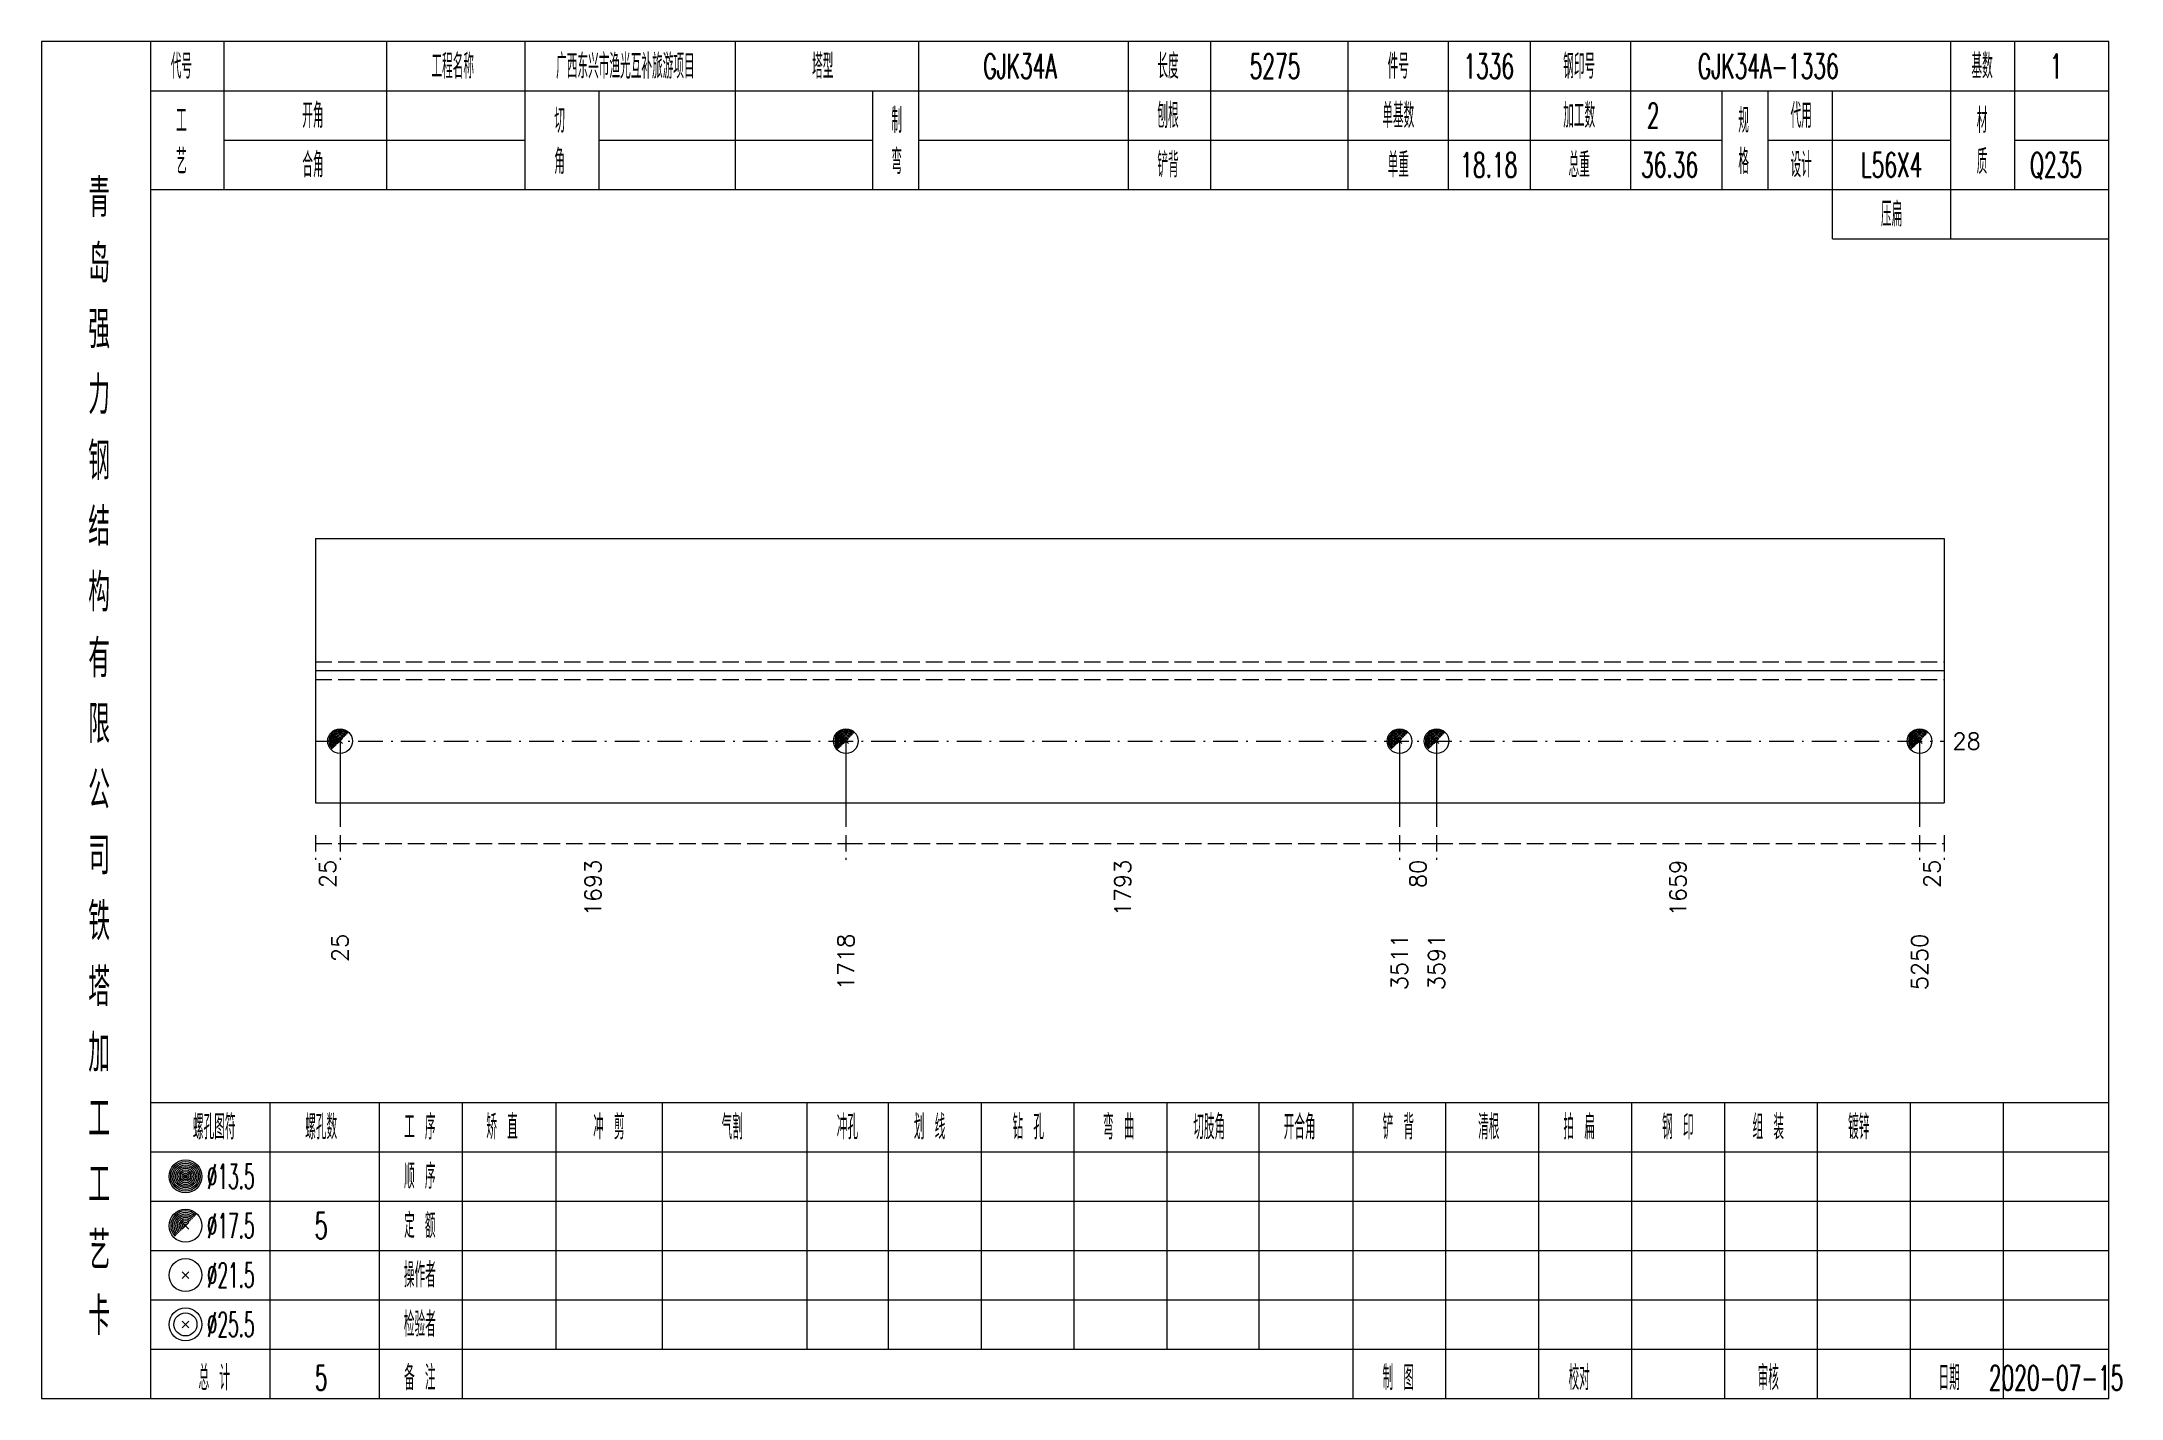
# Model space of a CAD drawing. Extents: x 0 to 2606, y -377 to 6479.
# Drawn here: x 2352.6 to 2605.5, y 350 to 515 of the extents above; entities that cross this region are included whole.
import ezdxf
from ezdxf.enums import TextEntityAlignment as Align

# ---------------------------------------------------------------- set-up
doc = ezdxf.new("R2010")
doc.units = 0
doc.header["$MEASUREMENT"] = 0
doc.linetypes.add('一点画线', pattern=[5.2, 3, -1, 0.2, -1])
doc.linetypes.add('虚线', pattern=[2.75, 2, -0.75])
doc.layers.get('0').update_dxf_attribs({"linetype": 'CONTINUOUS', "lineweight": 25})
doc.layers.add('1', color=7, linetype='CONTINUOUS', lineweight=25)
doc.layers.add('4', color=7, linetype='CONTINUOUS', lineweight=25)
doc.styles.get("Standard").update_dxf_attribs({"font": 'simplex.shx', "width": 0.7, "height": 3, "bigfont": 'gbhzfs.shx'})

msp = doc.modelspace()

# ---------------------------------------------------------------- texts
at = {"color": 7, "linetype": 'Continuous', "lineweight": 13}
msp.add_text('28', height=2, dxfattribs=at).set_placement((2585, 429.93), align=Align.MIDDLE_LEFT)
at = {"color": 8, "linetype": 'Continuous', "lineweight": 9}
for s, p in [('25', (2387.4, 415.5)), ('1693', (2419.66, 415.5)), ('1793', (2484.09, 415.5)), ('80', (2520, 415.5)), ('1659', (2551.63, 415.5)), ('25', (2582.5, 415.5))]:
    msp.add_text(s, height=2, rotation=90, dxfattribs=at).set_placement(p, align=Align.MIDDLE_RIGHT)
at = {"layer": '1', "color": 7, "linetype": 'Continuous', "lineweight": 13}
for s, p in [('25', (2388.9, 406.5)), ('1718', (2450.42, 406.5)), ('3511', (2517.75, 406.5)), ('3591', (2522.25, 406.5)), ('5250', (2581, 406.5))]:
    msp.add_text(s, height=2, rotation=90, dxfattribs=at).set_placement(p, align=Align.MIDDLE_RIGHT)
at = {"layer": '4', "color": 1, "linetype": 'Continuous', "lineweight": 13}
for s, height, width, p in [('代号', 3, 0.6, (2369.6, 512)), ('工程名称', 3, 0.6, (2402.6, 512)), ('广西东兴市渔光互补旅游项目', 3, 0.6, (2423.6, 512)), ('塔型', 3, 0.6, (2447.6, 512)), ('GJK34A', 3, 0.6, (2471.6, 512)), ('长度', 3, 0.6, (2489.6, 512)), ('5275', 3, 0.6, (2502.6, 512)), ('件号', 3, 0.6, (2517.6, 512)), ('1336', 3, 0.6, (2528.6, 512)), ('钢印号', 3, 0.6, (2539.6, 512)), ('GJK34A-1336', 3, 0.6, (2562.6, 512)), ('基数', 3, 0.6, (2588.6, 512)), ('1', 3, 0.6, (2597.6, 512)), ('工', 3, 0.6, (2369.6, 505.4)), ('开角', 3, 0.6, (2385.6, 506)), ('切', 3, 0.6, (2415.6, 505.4)), ('制', 3, 0.6, (2456.6, 505.4)), ('刨根', 3, 0.6, (2489.6, 506)), ('单基数', 3, 0.6, (2517.6, 506)), ('加工数', 3, 0.6, (2539.6, 506)), ('2', 3, 0.6, (2548.6, 506)), ('规', 3, 0.6, (2559.6, 505.4)), ('代用', 3, 0.6, (2566.6, 506)), ('材', 3, 0.6, (2588.6, 505.4)), ('艺', 3, 0.6, (2369.6, 500.4)), ('合角', 3, 0.6, (2385.6, 500)), ('角', 3, 0.6, (2415.6, 500.4)), ('弯', 3, 0.6, (2456.6, 500.4)), ('铲背', 3, 0.6, (2489.6, 500)), ('单重', 3, 0.6, (2517.6, 500)), ('18.18', 3, 0.6, (2528.6, 500)), ('总重', 3, 0.6, (2539.6, 500)), ('36.36', 3, 0.6, (2550.6, 500)), ('格', 3, 0.6, (2559.6, 500.4)), ('设计', 3, 0.6, (2566.6, 500)), ('L56X4', 3, 0.6, (2577.6, 500)), ('质', 3, 0.6, (2588.6, 500.4)), ('Q235', 3, 0.6, (2597.6, 500)), ('青', 4.6, 0.8, (2359.6, 496)), ('压扁', 3, 0.6, (2577.6, 494)), ('岛', 4.6, 0.8, (2359.6, 488)), ('强', 4.6, 0.8, (2359.6, 480)), ('力', 4.6, 0.8, (2359.6, 472)), ('钢', 4.6, 0.8, (2359.6, 464)), ('结', 4.6, 0.8, (2359.6, 456)), ('构', 4.6, 0.8, (2359.6, 448)), ('有', 4.6, 0.8, (2359.6, 440)), ('限', 4.6, 0.8, (2359.6, 432)), ('公', 4.6, 0.8, (2359.6, 424)), ('司', 4.6, 0.8, (2359.6, 416)), ('铁', 4.6, 0.8, (2359.6, 408)), ('塔', 4.6, 0.8, (2359.6, 400)), ('加', 4.6, 0.8, (2359.6, 392)), ('工', 4.6, 0.8, (2359.6, 384)), ('螺孔图符', 3, 0.6, (2373.6, 383)), ('螺孔数', 3, 0.6, (2386.6, 383)), ('工 序', 3, 0.6, (2398.6, 383)), ('矫 直', 3, 0.6, (2408.6, 383)), ('冲 剪', 3, 0.6, (2421.6, 383)), ('气割', 3, 0.6, (2436.6, 383)), ('冲孔', 3, 0.6, (2450.6, 383)), ('划 线', 3, 0.6, (2460.6, 383)), ('钻 孔', 3, 0.6, (2472.6, 383)), ('弯 曲', 3, 0.6, (2483.6, 383)), ('切肢角', 3, 0.6, (2494.6, 383)), ('开合角', 3, 0.6, (2505.6, 383)), ('铲 背', 3, 0.6, (2517.6, 383)), ('清根', 3, 0.6, (2528.6, 383)), ('拍 扁', 3, 0.6, (2539.6, 383)), ('钢 印', 3, 0.6, (2551.6, 383)), ('组 装', 3, 0.6, (2562.6, 383)), ('镀锌', 3, 0.6, (2573.6, 383)), ('工', 4.6, 0.8, (2359.6, 376)), ('%%C13.5', 3, 0.5, (2375.6, 377)), ('顺 序', 3, 0.6, (2398.6, 377)), ('%%C17.5', 3, 0.5, (2375.6, 371)), ('5', 3.2, 0.6, (2386.6, 371)), ('定 额', 3, 0.6, (2398.6, 371)), ('艺', 4.6, 0.8, (2359.6, 368)), ('操作者', 3, 0.6, (2398.6, 365)), ('%%C21.5', 3, 0.5, (2375.6, 365)), ('卡', 4.6, 0.8, (2359.6, 360)), ('%%C25.5', 3, 0.5, (2375.6, 359)), ('检验者', 3, 0.6, (2398.6, 359)), ('总 计', 3, 0.6, (2373.6, 352.5)), ('备 注', 3, 0.6, (2398.6, 352.5)), ('制 图', 3, 0.6, (2517.6, 352.5)), ('校对', 3, 0.6, (2539.6, 352.5)), ('审核', 3, 0.6, (2562.6, 352.5)), ('日期', 3, 0.6, (2584.6, 352.5)), ('5', 3, 0.6, (2386.6, 352.5)), ('2020-07-15', 3, 0.6, (2597.6, 352.5))]:
    msp.add_text(s, height=height, dxfattribs=dict(at, width=width)).set_placement(p, align=Align.MIDDLE_CENTER)

# ---------------------------------------------------------------- linework, layer by layer
at = {"color": 7, "linetype": 'Continuous', "lineweight": 18}
for p, q in [((2385.9, 454.57), (2385.9, 422.43)), ((2385.9, 454.57), (2584, 454.57)), ((2584, 454.57), (2584, 422.43)), ((2385.9, 438.5), (2584, 438.5))]:
    msp.add_line(p, q, dxfattribs=at)
at = {"color": 1, "linetype": '虚线', "lineweight": 18}
for p, q in [((2385.9, 439.57), (2584, 439.57)), ((2385.9, 437.43), (2584, 437.43))]:
    msp.add_line(p, q, dxfattribs=at)
at = {"color": 3, "linetype": '一点画线', "lineweight": 13}
msp.add_line((2385.9, 429.93), (2584, 429.93), dxfattribs=at)
at = {"color": 7, "linetype": 'Continuous', "lineweight": 13}
for p, q in [((2388.9, 429.93), (2388.9, 419.5)), ((2450.42, 429.93), (2450.42, 419.5)), ((2517.75, 429.93), (2517.75, 419.5)), ((2522.25, 429.93), (2522.25, 419.5)), ((2581, 429.93), (2581, 419.5))]:
    msp.add_line(p, q, dxfattribs=at)
at = {"color": 8, "linetype": '虚线', "lineweight": 9}
for p, q in [((2385.9, 418.5), (2385.9, 415.5)), ((2385.9, 417.5), (2388.9, 417.5)), ((2388.9, 418.5), (2388.9, 415.5)), ((2388.9, 418.5), (2388.9, 415.5)), ((2388.9, 417.5), (2450.42, 417.5)), ((2450.42, 418.5), (2450.42, 415.5)), ((2450.42, 418.5), (2450.42, 415.5)), ((2450.42, 417.5), (2517.75, 417.5)), ((2517.75, 418.5), (2517.75, 415.5)), ((2517.75, 418.5), (2517.75, 415.5)), ((2517.75, 417.5), (2522.25, 417.5)), ((2522.25, 418.5), (2522.25, 415.5)), ((2522.25, 418.5), (2522.25, 415.5)), ((2522.25, 417.5), (2581, 417.5)), ((2581, 418.5), (2581, 415.5)), ((2581, 418.5), (2581, 415.5)), ((2581, 417.5), (2584, 417.5)), ((2584, 418.5), (2584, 415.5))]:
    msp.add_line(p, q, dxfattribs=at)
at = {"layer": '1', "color": 7, "linetype": 'Continuous', "lineweight": 0}
for p, q in [((2388.6, 429.63), (2389.2, 430.23)), ((2388.6, 430.23), (2389.2, 429.63)), ((2450.12, 429.63), (2450.72, 430.23)), ((2450.12, 430.23), (2450.72, 429.63)), ((2517.45, 429.63), (2518.05, 430.23)), ((2517.45, 430.23), (2518.05, 429.63)), ((2521.95, 429.63), (2522.55, 430.23)), ((2521.95, 430.23), (2522.55, 429.63)), ((2580.7, 429.63), (2581.3, 430.23)), ((2580.7, 430.23), (2581.3, 429.63))]:
    msp.add_line(p, q, dxfattribs=at)
at = {"layer": '1', "color": 7, "linetype": 'Continuous', "lineweight": 18}
msp.add_line((2385.9, 422.43), (2584, 422.43), dxfattribs=at)
at = {"layer": '1', "color": 7, "linetype": 'Continuous', "lineweight": 13}
for centre in [(2388.9, 429.93), (2450.42, 429.93), (2517.75, 429.93), (2522.25, 429.93), (2581, 429.93)]:
    msp.add_circle(centre, 1.5, dxfattribs=at)
for centre, radius in [((2388.9, 429.93), 1.35), ((2388.9, 429.93), 1.2), ((2388.9, 429.93), 1.05), ((2388.9, 429.93), 0.9), ((2388.9, 429.93), 0.75), ((2388.9, 429.93), 0.6), ((2388.9, 429.93), 0.45), ((2388.9, 429.93), 0.3), ((2388.9, 429.93), 0.15), ((2450.42, 429.93), 1.35), ((2450.42, 429.93), 1.2), ((2450.42, 429.93), 1.05), ((2450.42, 429.93), 0.9), ((2450.42, 429.93), 0.75), ((2450.42, 429.93), 0.6), ((2450.42, 429.93), 0.45), ((2450.42, 429.93), 0.3), ((2450.42, 429.93), 0.15), ((2517.75, 429.93), 1.35), ((2517.75, 429.93), 1.2), ((2517.75, 429.93), 1.05), ((2517.75, 429.93), 0.9), ((2517.75, 429.93), 0.75), ((2517.75, 429.93), 0.6), ((2517.75, 429.93), 0.45), ((2517.75, 429.93), 0.3), ((2517.75, 429.93), 0.15), ((2522.25, 429.93), 1.35), ((2522.25, 429.93), 1.2), ((2522.25, 429.93), 1.05), ((2522.25, 429.93), 0.9), ((2522.25, 429.93), 0.75), ((2522.25, 429.93), 0.6), ((2522.25, 429.93), 0.45), ((2522.25, 429.93), 0.3), ((2522.25, 429.93), 0.15), ((2581, 429.93), 1.35), ((2581, 429.93), 1.2), ((2581, 429.93), 1.05), ((2581, 429.93), 0.9), ((2581, 429.93), 0.75), ((2581, 429.93), 0.6), ((2581, 429.93), 0.45), ((2581, 429.93), 0.3), ((2581, 429.93), 0.15)]:
    msp.add_arc(centre, radius, 45, 225, dxfattribs=at)
at = {"layer": '4', "color": 1, "linetype": 'Continuous', "lineweight": 18}
for p, q in [((2365.9, 350), (2365.9, 515)), ((2374.8, 497), (2374.8, 515)), ((2394.6, 497), (2394.6, 515)), ((2411.4, 497), (2411.4, 515)), ((2437, 497), (2437, 515)), ((2459.3, 497), (2459.3, 515)), ((2484.8, 497), (2484.8, 515)), ((2494.8, 497), (2494.8, 515)), ((2511.5, 497), (2511.5, 515)), ((2523.7, 497), (2523.7, 515)), ((2533.7, 497), (2533.7, 515)), ((2545.9, 497), (2545.9, 515)), ((2584.8, 491), (2584.8, 515)), ((2592.6, 497), (2592.6, 515)), ((2365.9, 509), (2604, 509)), ((2420.4, 497), (2420.4, 509)), ((2453.7, 497), (2453.7, 509)), ((2557, 497), (2557, 509)), ((2562.6, 497), (2562.6, 509)), ((2570.4, 491), (2570.4, 509)), ((2374.8, 503), (2411.4, 503)), ((2420.4, 503), (2453.7, 503)), ((2459.3, 503), (2557, 503)), ((2562.6, 503), (2584.8, 503)), ((2592.6, 503), (2604, 503)), ((2365.9, 497), (2604, 497)), ((2570.4, 491), (2604, 491)), ((2365.9, 386), (2604, 386)), ((2380.4, 350), (2380.4, 386)), ((2393.7, 350), (2393.7, 386)), ((2403.8, 350), (2403.8, 386)), ((2415.2, 356), (2415.2, 386)), ((2428.1, 356), (2428.1, 386)), ((2445.7, 356), (2445.7, 386)), ((2455.6, 356), (2455.6, 386)), ((2466.9, 356), (2466.9, 386)), ((2478.2, 356), (2478.2, 386)), ((2489.5, 356), (2489.5, 386)), ((2500.7, 356), (2500.7, 386)), ((2512.1, 356), (2512.1, 386)), ((2523.4, 356), (2523.4, 386)), ((2534.7, 356), (2534.7, 386)), ((2546, 356), (2546, 386)), ((2557.3, 356), (2557.3, 386)), ((2568.6, 356), (2568.6, 386)), ((2579.9, 356), (2579.9, 386)), ((2591.2, 356), (2591.2, 386)), ((2365.9, 380), (2604, 380)), ((2365.9, 374), (2604, 374)), ((2365.9, 368), (2604, 368)), ((2365.9, 362), (2604, 362)), ((2365.9, 356), (2604, 356)), ((2512.1, 350), (2512.1, 356)), ((2523.4, 350), (2523.4, 356)), ((2534.7, 350), (2534.7, 356)), ((2546, 350), (2546, 356)), ((2557.3, 350), (2557.3, 356)), ((2568.6, 350), (2568.6, 356)), ((2579.9, 350), (2579.9, 356)), ((2591.2, 350), (2591.2, 356))]:
    msp.add_line(p, q, dxfattribs=at)
at = {"layer": '4', "color": 7, "linetype": 'Continuous', "lineweight": 13}
for p, q in [((2369.9, 376.8), (2370.3, 377.2)), ((2370.3, 376.8), (2369.9, 377.2)), ((2369.7, 364.6), (2370.5, 365.4)), ((2370.5, 364.6), (2369.7, 365.4)), ((2369.7, 358.6), (2370.5, 359.4)), ((2370.5, 358.6), (2369.7, 359.4))]:
    msp.add_line(p, q, dxfattribs=at)
at = {"layer": '4', "color": 7, "linetype": 'Continuous', "lineweight": 0}
for p, q in [((2369.7, 370.6), (2370.5, 371.4)), ((2369.7, 371.4), (2370.5, 370.6))]:
    msp.add_line(p, q, dxfattribs=at)
at = {"layer": '4', "color": 1, "linetype": 'Continuous', "lineweight": 18}
msp.add_lwpolyline([(2352.6, 515), (2352.6, 350), (2604, 350), (2604, 515)], close=True, dxfattribs=at)
at = {"layer": '4', "color": 7, "linetype": 'Continuous', "lineweight": 13}
for centre, radius in [((2370.1, 377), 2), ((2370.1, 377), 1.8), ((2370.1, 377), 1.6), ((2370.1, 377), 1.4), ((2370.1, 377), 1.2), ((2370.1, 377), 1), ((2370.1, 377), 0.8), ((2370.1, 377), 0.6), ((2370.1, 377), 0.4), ((2370.1, 377), 0.2), ((2370.1, 371), 2), ((2370.1, 365), 2), ((2370.1, 359), 2), ((2370.1, 359), 1.4)]:
    msp.add_circle(centre, radius, dxfattribs=at)
for radius in [1.8, 1.6, 1.4, 1.2, 1, 0.8, 0.6, 0.4, 0.2]:
    msp.add_arc((2370.1, 371), radius, 45, 225, dxfattribs=at)

msp.set_redraw_order([(e.dxf.handle, doc.entitydb.next_handle()) for e in msp.query("TEXT MTEXT ATTDEF DIMENSION ARC_DIMENSION")])  # texts and dimensions are drawn at this point

doc.saveas('drawing.dxf')
